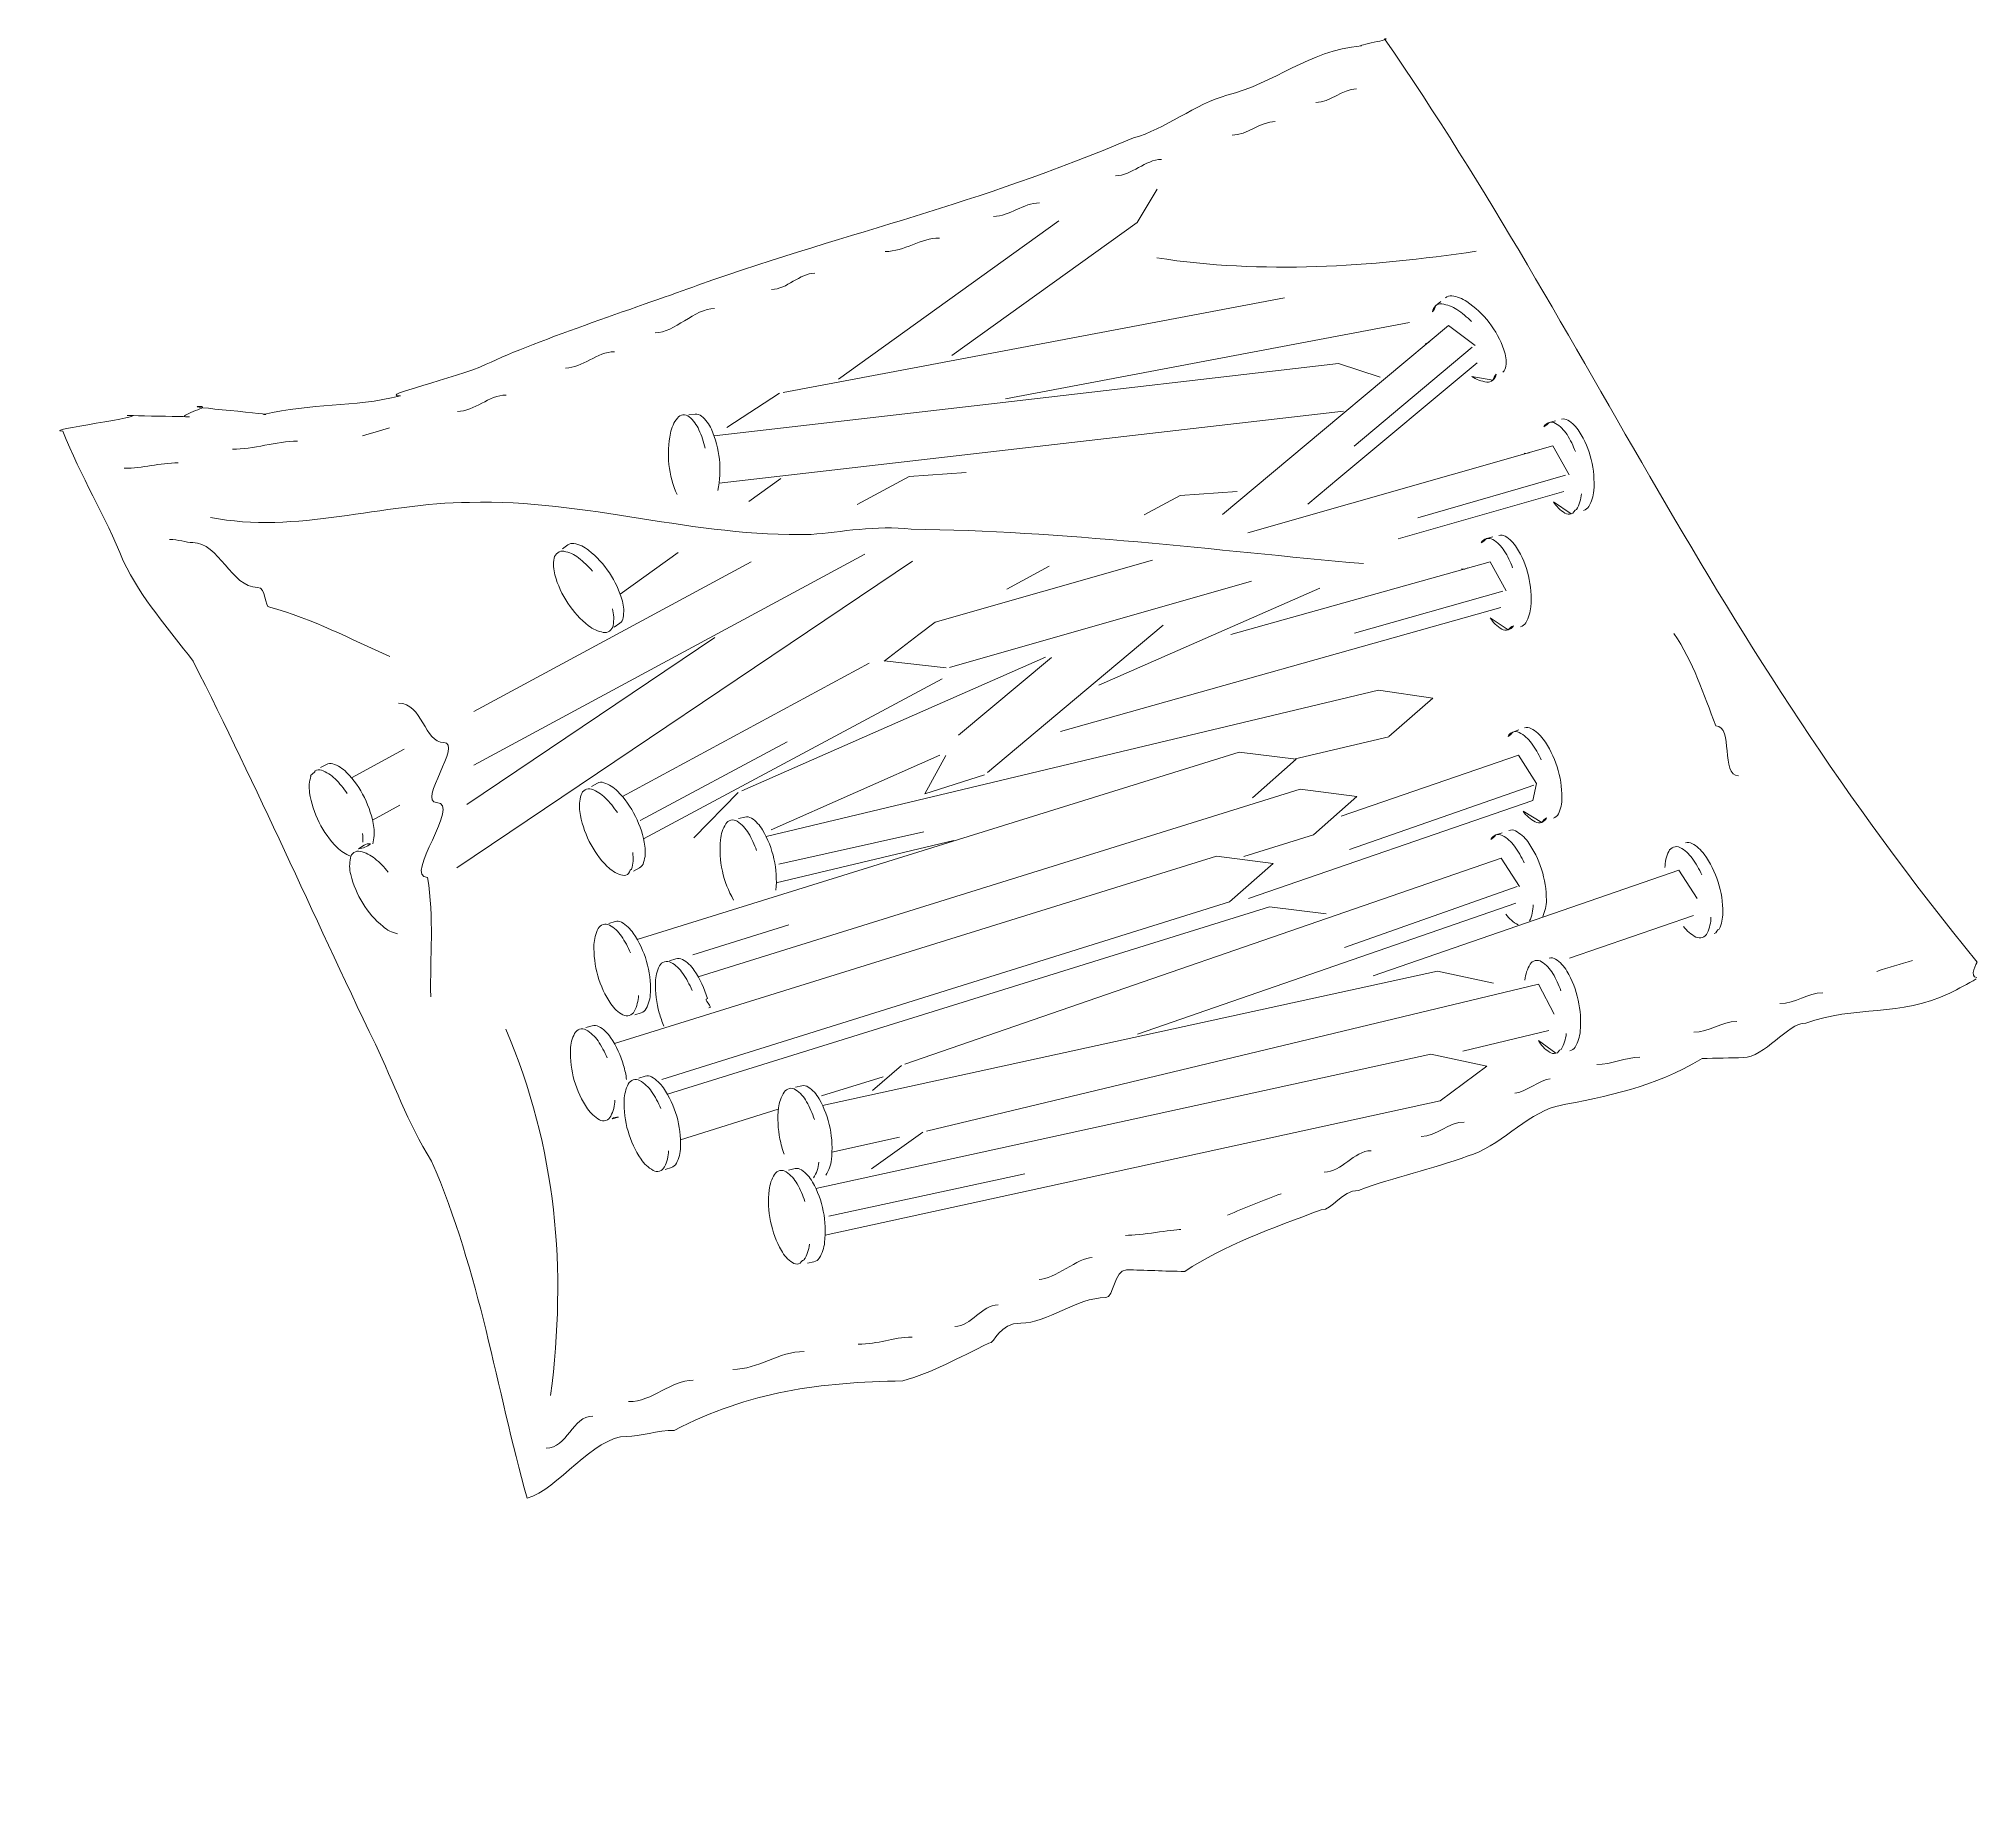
# Model space of a CAD drawing. Header units: metres. Extents: x -27.1 to 47.9, y -10.7 to 6.6.
# Drawn here: x 13.89 to 15.092, y 2.296 to 3.384 of the extents above; entities that cross this region are included whole.
import ezdxf

# ---------------------------------------------------------------- set-up
doc = ezdxf.new("R2010")
doc.units = ezdxf.units.M
doc.header["$MEASUREMENT"] = 0
doc.layers.add('PDF_Working_Num_Penna__7_Num_Penna__7_Num_Penna__7_Num_Penna__7_Num_Penna__7_Num_Penna__7', color=7, linetype='Continuous', lineweight=18)
doc.styles.add('GENERATED_STYLE_1', font='Arial')

msp = doc.modelspace()

# ---------------------------------------------------------------- linework, layer by layer
at = {"layer": 'PDF_Working_Num_Penna__7_Num_Penna__7_Num_Penna__7_Num_Penna__7_Num_Penna__7_Num_Penna__7', "color": 7, "linetype": 'Continuous', "lineweight": 18, "flags": 128}
for points in [[(14.5837, 3.2907), (14.5713, 3.27)], [(14.3861, 3.1728), (14.5227, 3.271)], [(14.4564, 3.1875), (14.5713, 3.27)], [(14.432, 3.1798), (14.6626, 3.2234)], [(14.4897, 3.1606), (14.7402, 3.208)], [(14.6862, 3.1409), (14.7643, 3.2061)], [(14.7643, 3.2061), (14.7808, 3.1938)], [(14.7059, 3.1313), (14.7789, 3.1927)], [(14.3518, 3.1646), (14.432, 3.1798)], [(14.4755, 3.1569), (14.6962, 3.1825)], [(14.6962, 3.1825), (14.722, 3.1742)], [(14.6964, 3.1114), (14.7821, 3.1831)], [(14.3496, 3.1642), (14.3168, 3.143)], [(14.309, 3.1377), (14.4755, 3.1569)], [(14.3121, 3.1083), (14.6993, 3.1531)], [(14.6241, 3.0889), (14.6862, 3.1409)], [(14.6398, 3.0776), (14.829, 3.1315)], [(14.829, 3.1315), (14.8391, 3.1135)], [(14.4299, 3.1125), (14.4653, 3.115)], [(14.7453, 3.0869), (14.8369, 3.1134)], [(14.3306, 3.097), (14.3503, 3.1112)], [(14.3976, 3.0951), (14.4299, 3.1125)], [(14.5757, 3.0888), (14.5979, 3.1008)], [(14.5979, 3.1008), (14.6333, 3.1033)], [(14.6771, 3.0953), (14.6964, 3.1114)], [(14.733, 3.0738), (14.8359, 3.1033)], [(14.2507, 3.0396), (14.2866, 3.0654)], [(14.1495, 2.8698), (14.4319, 3.06)], [(14.1601, 2.9336), (14.4025, 3.0644)], [(14.1601, 2.9668), (14.3319, 3.0596)], [(14.5808, 3.0607), (14.446, 3.0223), (14.4359, 3.0146)], [(14.4904, 3.0427), (14.5167, 3.057)], [(14.6293, 3.0146), (14.7901, 3.0596)], [(14.7901, 3.0596), (14.8001, 3.0416)], [(14.455, 2.9941), (14.6421, 3.0477)], [(14.5475, 2.9831), (14.6846, 3.0434)], [(14.7061, 3.0154), (14.7979, 3.0414)], [(14.5237, 2.9545), (14.7968, 3.0313)], [(14.5453, 2.9851), (14.5875, 3.0204)], [(14.1557, 2.9092), (14.3094, 3.0127)], [(14.4359, 3.0146), (14.4144, 2.9981)], [(14.2522, 2.9141), (14.4051, 2.9967)], [(14.3262, 2.9176), (14.5145, 3.0006)], [(14.4144, 2.9982), (14.4529, 2.994)], [(14.4606, 2.9522), (14.5182, 3.0003)], [(14.2652, 2.8878), (14.4503, 2.9871)], [(14.4784, 2.9291), (14.5453, 2.9851)], [(14.3412, 2.8894), (14.7209, 2.98)], [(14.7209, 2.98), (14.7545, 2.9751)], [(14.7545, 2.9751), (14.7274, 2.9513)], [(14.2631, 2.8992), (14.3543, 2.9481)], [(14.6684, 2.9372), (14.7273, 2.9512)], [(14.0841, 2.9258), (14.1169, 2.9435)], [(14.2613, 2.8255), (14.6346, 2.9417)], [(14.3444, 2.8935), (14.449, 2.9397)], [(14.4527, 2.9395), (14.4397, 2.9158)], [(14.6346, 2.9417), (14.6698, 2.9372)], [(14.6698, 2.9372), (14.6427, 2.9134)], [(14.6978, 2.9019), (14.8076, 2.9398)], [(14.8076, 2.9398), (14.8189, 2.9222), (14.8165, 2.9117)], [(14.4397, 2.9158), (14.4766, 2.9276)], [(14.7029, 2.8813), (14.8173, 2.9211)], [(14.0972, 2.8995), (14.1141, 2.9087)], [(14.324, 2.9167), (14.2965, 2.8885)], [(14.2991, 2.8024), (14.6723, 2.9186)], [(14.6404, 2.8508), (14.8165, 2.9117)], [(14.6723, 2.9186), (14.7075, 2.9141)], [(14.7075, 2.9141), (14.6805, 2.8903)], [(14.3475, 2.8606), (14.4577, 2.8869)], [(14.3491, 2.8721), (14.439, 2.8923)], [(14.6374, 2.8769), (14.6805, 2.8903)], [(14.2472, 2.7609), (14.6204, 2.8771)], [(14.4273, 2.7481), (14.797, 2.8759)], [(14.6204, 2.8771), (14.6556, 2.8726)], [(14.6556, 2.8726), (14.6285, 2.8488)], [(14.797, 2.8759), (14.8084, 2.8583)], [(14.7176, 2.8029), (14.9072, 2.8684)], [(14.9072, 2.8684), (14.9185, 2.8508)], [(14.2765, 2.7387), (14.6285, 2.8488)], [(14.6999, 2.8206), (14.8069, 2.8583)], [(14.28, 2.7296), (14.6533, 2.8458)], [(14.5715, 2.7668), (14.806, 2.8479)], [(14.6533, 2.8458), (14.6885, 2.8413)], [(14.8393, 2.8138), (14.9161, 2.8404)], [(14.2958, 2.8159), (14.3553, 2.8345)], [(14.3762, 2.7225), (14.7575, 2.8058)], [(14.7575, 2.8058), (14.7922, 2.7983)], [(14.4406, 2.7066), (14.8202, 2.7978)], [(14.8202, 2.7978), (14.8299, 2.7792)], [(14.7731, 2.7562), (14.8266, 2.769)], [(14.372, 2.6711), (14.7533, 2.7544)], [(14.7533, 2.7544), (14.788, 2.7469)], [(14.3756, 2.7285), (14.4138, 2.7404)], [(14.4251, 2.7473), (14.4071, 2.7319)], [(14.788, 2.7469), (14.7592, 2.7255)], [(14.2882, 2.7013), (14.3488, 2.7202)], [(14.3779, 2.6422), (14.7592, 2.7255)], [(14.4384, 2.7061), (14.4066, 2.6833)], [(14.382, 2.6936), (14.424, 2.7028)], [(14.3802, 2.6539), (14.5017, 2.6801)]]:
    msp.add_lwpolyline(points, dxfattribs=at)
for points in [[(14.7785, 3.2086, 0.050353), (14.7695, 3.2161, 0.119623), (14.7601, 3.2195, 0.203197), (14.7563, 3.2184), (14.7595, 3.221)], [(14.798, 3.1773, 0.195819), (14.7999, 3.1809, 0.111646), (14.7987, 3.1911, 0.079076), (14.7895, 3.208, 0.081039), (14.7756, 3.221, 0.120053), (14.7663, 3.2245, 0.204445), (14.7625, 3.2233)], [(14.3034, 3.1301, 0.048887), (14.2996, 3.1415, 0.115802), (14.2935, 3.1496, 0.427108), (14.2862, 3.1488, 0.113194), (14.2819, 3.1394, 0.077173), (14.281, 3.12, 0.078211), (14.286, 3.1013)], [(14.2933, 3.1507), (14.2973, 3.1512, -0.205194), (14.3012, 3.15, -0.116006), (14.3073, 3.1419, -0.078138), (14.3123, 3.1232, -0.07717), (14.3113, 3.1038)], [(14.843, 3.128, 0.050939), (14.8378, 3.1385, 0.119106), (14.8306, 3.1455, 0.20303), (14.8267, 3.146), (14.8307, 3.1471)], [(14.8481, 3.0914, 0.191807), (14.8513, 3.094, 0.110087), (14.8544, 3.1038, 0.078816), (14.8528, 3.123, 0.080784), (14.8454, 3.1405, 0.120634), (14.8383, 3.1475, 0.207756), (14.8343, 3.148)], [(14.2335, 3.0539, 0.050071), (14.2249, 3.0621, 0.119832), (14.2159, 3.0662, 0.207099), (14.212, 3.0653, 0.198069), (14.2098, 3.0619, 0.112097), (14.2103, 3.0515, 0.078642), (14.2183, 3.034, 0.081191), (14.2312, 3.02, 0.121058), (14.2403, 3.0159, 0.206018), (14.2442, 3.0167, 0.196334), (14.2464, 3.0202, 0.112269), (14.2459, 3.0305)], [(14.2149, 3.0677), (14.2182, 3.0701, -0.208336), (14.2221, 3.071, -0.119708), (14.2312, 3.0668, -0.079407), (14.2441, 3.0528, -0.078576), (14.2521, 3.0353, -0.111316), (14.2526, 3.025, -0.197696), (14.2505, 3.0215), (14.2471, 3.0191)], [(14.804, 3.056, 0.049528), (14.7989, 3.0665, 0.119989), (14.7918, 3.0735, 0.206085), (14.7878, 3.074), (14.7918, 3.0751)], [(14.809, 3.0194, 0.193826), (14.8122, 3.0219, 0.11172), (14.8153, 3.0318, 0.079171), (14.8139, 3.051, 0.080871), (14.8065, 3.0685, 0.120575), (14.7994, 3.0755, 0.207487), (14.7955, 3.076)], [(14.8293, 2.9006, 0.201986), (14.8324, 2.9033, 0.113006), (14.8346, 2.9133, 0.077866), (14.8317, 2.9325, 0.079768), (14.823, 2.9497, 0.118302), (14.8154, 2.9563, 0.204496), (14.8115, 2.9566)], [(14.8217, 2.9369, 0.049134), (14.8158, 2.9472, 0.118447), (14.8081, 2.9538, 0.209439), (14.8042, 2.9541), (14.808, 2.9555)], [(14.0649, 2.9321), (14.0686, 2.934, -0.210929), (14.0725, 2.9344, -0.119473), (14.0811, 2.9291, -0.080133), (14.0922, 2.9135, -0.078753), (14.098, 2.895, -0.111518), (14.0973, 2.8848)], [(14.059, 2.9268, 0.111511), (14.0582, 2.9165, 0.078158), (14.0641, 2.8981, 0.079725), (14.0752, 2.8825, 0.119041), (14.0837, 2.8772)], [(14.0815, 2.9159, 0.049146), (14.074, 2.9251, 0.116568), (14.0655, 2.9304, 0.206618), (14.0615, 2.93)], [(14.233, 2.9204), (14.2366, 2.9223, -0.208655), (14.2406, 2.9227, -0.119354), (14.2491, 2.9174, -0.079997), (14.2602, 2.9018, -0.077962), (14.2661, 2.8834, -0.111551), (14.2653, 2.8731, -0.195832), (14.2628, 2.8699), (14.2591, 2.8679)], [(14.249, 2.9041, 0.050401), (14.2415, 2.9133, 0.119001), (14.233, 2.9186, 0.204435), (14.229, 2.9183, 0.193753), (14.2265, 2.9151, 0.112344), (14.2257, 2.9048, 0.078111), (14.2316, 2.8863, 0.079794), (14.2427, 2.8708, 0.118164), (14.2512, 2.8655, 0.208859), (14.2552, 2.8658)], [(14.3353, 2.8806, 0.048607), (14.3303, 2.8914, 0.116991), (14.3233, 2.8988, 0.42661), (14.3162, 2.8971, 0.112216), (14.3129, 2.8873, 0.076839), (14.3141, 2.8679, 0.078354), (14.3211, 2.8499)], [(14.3242, 2.9005), (14.3281, 2.9014, -0.20613), (14.3321, 2.9007, -0.116738), (14.339, 2.8934, -0.078117), (14.3461, 2.8754, -0.077823), (14.3473, 2.856)], [(14.8112, 2.873, 0.048901), (14.8052, 2.8833, 0.11729), (14.7976, 2.89, 0.207175), (14.7936, 2.8903), (14.7975, 2.8916)], [(14.8227, 2.8398, 0.112652), (14.825, 2.8498, 0.077214), (14.822, 2.869, 0.07864), (14.8134, 2.8862, 0.116476), (14.8058, 2.8928, 0.205005), (14.8018, 2.8931)], [(14.9321, 2.8319, 0.112685), (14.9344, 2.842, 0.077237), (14.9315, 2.8611, 0.07864), (14.9228, 2.8783, 0.116811), (14.9152, 2.885, 0.207106), (14.9112, 2.8853)], [(14.1069, 2.8673, 0.049707), (14.0986, 2.8757, 0.118329), (14.0896, 2.8801, 0.208918), (14.0857, 2.8794, 0.197833), (14.0835, 2.876, 0.110776), (14.0837, 2.8657, 0.078295), (14.0912, 2.8479, 0.080391), (14.1037, 2.8335, 0.118666), (14.1126, 2.829)], [(14.9214, 2.8655, 0.048835), (14.9154, 2.8758, 0.117441), (14.9078, 2.8825, 0.425402), (14.9009, 2.8801, 0.11118), (14.8985, 2.87)], [(14.2437, 2.8354), (14.2476, 2.8366, -0.205939), (14.2515, 2.8362, -0.118128), (14.2589, 2.8293, -0.078364), (14.2671, 2.8119, -0.077144), (14.2695, 2.7926, -0.112015), (14.2669, 2.7826, -0.199333), (14.2638, 2.78), (14.2599, 2.7788)], [(14.9101, 2.8336, 0.117729), (14.9177, 2.827, 0.426808), (14.9247, 2.8294, 0.111146), (14.927, 2.8394)], [(14.2572, 2.8171, 0.048527), (14.2515, 2.8276, 0.117249), (14.2441, 2.8344, 0.425006), (14.2371, 2.8322, 0.112141), (14.2345, 2.8223, 0.077059), (14.2369, 2.803, 0.078887), (14.245, 2.7855, 0.117604), (14.2524, 2.7787, 0.425088), (14.2595, 2.7809, 0.112811), (14.2621, 2.7908)], [(14.2814, 2.8123), (14.2853, 2.8135, -0.203434), (14.2893, 2.8131, -0.117278), (14.2967, 2.8063, -0.078668), (14.3048, 2.7888)], [(14.834, 2.7936, 0.047343), (14.829, 2.8044, 0.116047), (14.822, 2.8117, 0.426665), (14.8149, 2.8101, 0.11225), (14.8117, 2.8003)], [(14.8396, 2.7564, 0.202112), (14.8428, 2.7588, 0.113127), (14.846, 2.7686, 0.077371), (14.8447, 2.7879, 0.078776), (14.8377, 2.8059, 0.116524), (14.8307, 2.8133, 0.207574), (14.8268, 2.8139)], [(14.2953, 2.7939, 0.049064), (14.2896, 2.8044, 0.117753), (14.2822, 2.8113, 0.208637), (14.2782, 2.8117, 0.199583), (14.2751, 2.8091, 0.112141), (14.2726, 2.7991, 0.077053), (14.275, 2.7799, 0.035693), (14.2779, 2.7718)], [(14.2426, 2.7521, 0.049064), (14.237, 2.7626, 0.117753), (14.2295, 2.7694, 0.208637), (14.2256, 2.7699, 0.198161), (14.2225, 2.7672, 0.112141), (14.2199, 2.7573, 0.077053), (14.2223, 2.738, 0.078744), (14.2305, 2.7205, 0.11798), (14.2379, 2.7137, 0.424598), (14.2449, 2.7159, 0.112965), (14.2475, 2.7259)], [(14.2295, 2.7708), (14.2334, 2.772, -0.202014), (14.2374, 2.7716, -0.117101), (14.2448, 2.7647, -0.078686), (14.2529, 2.7473, -0.035028), (14.2547, 2.7387)], [(14.2624, 2.7395), (14.2663, 2.7407, -0.208178), (14.2702, 2.7403, -0.117656), (14.2776, 2.7334, -0.078221), (14.2858, 2.7159, -0.07711), (14.2882, 2.6967, -0.112015), (14.2856, 2.6867, -0.200181), (14.2825, 2.6841), (14.2786, 2.6829)], [(14.2759, 2.7207, 0.048549), (14.2702, 2.7312, 0.117477), (14.2628, 2.738, 0.21007), (14.2589, 2.7385, 0.19667), (14.2558, 2.7358, 0.112125), (14.2532, 2.7259, 0.077001), (14.2556, 2.7066, 0.078247), (14.2637, 2.6892, 0.117555), (14.2712, 2.6823, 0.424023), (14.2782, 2.6845, 0.11242), (14.2808, 2.6945)], [(14.3712, 2.7139, 0.048613), (14.3663, 2.7249, 0.115411), (14.3595, 2.7323, 0.42875), (14.3524, 2.7308, 0.113456), (14.3489, 2.7211, 0.077128), (14.3498, 2.7017, 0.03885), (14.3524, 2.6923)], [(14.3594, 2.7339), (14.3634, 2.7348, -0.206982), (14.3673, 2.734, -0.116871), (14.3741, 2.7266, -0.078292), (14.3809, 2.7084, -0.077205), (14.3817, 2.689, -0.112964), (14.3783, 2.6793)], [(14.3653, 2.663, 0.04713), (14.3605, 2.6739, 0.115024), (14.3537, 2.6814, 0.428226), (14.3465, 2.6798, 0.114074), (14.3431, 2.6701, 0.077677), (14.344, 2.6507, 0.078573), (14.3507, 2.6326, 0.116557), (14.3575, 2.6251, 0.203195), (14.3614, 2.6243)], [(14.3552, 2.6825), (14.3592, 2.6834, -0.208578), (14.3631, 2.6826, -0.11622), (14.37, 2.6751, -0.078227), (14.3767, 2.657, -0.07767), (14.3775, 2.6376, -0.113393), (14.3742, 2.6279, -0.205058), (14.3709, 2.6256), (14.3669, 2.6247)]]:
    msp.add_lwpolyline(points, format="xyb", dxfattribs=at)
for points in [[(14.7563, 3.2184, 0.194647), (14.7544, 3.2147, 0.11247)], [(14.7787, 3.1746, 0.118817), (14.788, 3.1711, 0.202122), (14.7918, 3.1723)], [(14.7918, 3.1723, 0.193821), (14.7938, 3.1759, 0.110849)], [(14.8267, 3.146, 0.196187), (14.8234, 3.1434, 0.11168)], [(14.8293, 3.0969, 0.118005), (14.8365, 3.0899, 0.203641), (14.8404, 3.0894)], [(14.7878, 3.074, 0.195163), (14.7846, 3.0715, 0.111984)], [(14.7902, 3.0249, 0.118083), (14.7973, 3.0179, 0.202929), (14.8013, 3.0174)], [(14.8013, 3.0174, 0.194723), (14.8045, 3.02, 0.110597)], [(14.8042, 2.9541, 0.20148), (14.8012, 2.9514, 0.112189)], [(14.8105, 2.905, 0.116577), (14.8181, 2.8984, 0.207675), (14.8221, 2.8981)], [(14.8221, 2.8981, 0.200969), (14.8251, 2.9008, 0.112133)], [(14.0886, 2.8816), (14.092, 2.8839, -0.204627), (14.096, 2.8847, -0.119938)], [(14.7936, 2.8903, 0.199836), (14.7906, 2.8875, 0.11249)], [(14.82, 2.7629, 0.115294), (14.8269, 2.7556, 0.206583), (14.8309, 2.7549)], [(14.2458, 2.7142), (14.2497, 2.7154, 0.198921)]]:
    msp.add_lwpolyline(points, format="xyb", close=True, dxfattribs=at)
at = {"layer": 'PDF_Working_Num_Penna__7_Num_Penna__7_Num_Penna__7_Num_Penna__7_Num_Penna__7_Num_Penna__7', "color": 7, "linetype": 'Continuous', "lineweight": 18}
for centre, radius, start, end in [((14.7489, 3.2), 0.00522, 281.0877, 326.5748), ((14.0146, 3.4229), 0.2952, 284.9911, 288.3962), ((14.8124, 3.1321), 0.00521, 256.9766, 302.4786), ((14.8234, 3.1037), 0.0234, 330.0109, 355.4909), ((14.7735, 3.0603), 0.00522, 256.8573, 302.2629), ((14.0676, 2.8876), 0.0236, 355.8532, 8.4963), ((14.2353, 2.8758), 0.0235, 343.1312, 8.5748), ((14.8176, 2.8538), 0.0218, 215.5875, 242.3475), ((14.7935, 2.847), 0.0233, 334.4036, 0.0203), ((15.1581, 2.4181), 0.4083, 105.0611, 108.3176), ((14.9117, 3.1129), 0.36, 297.0058, 299.9717), ((14.8143, 2.7692), 0.0231, 329.0912, 354.8182), ((14.3511, 2.6898), 0.023, 327.9206, 353.798), ((14.893, 2.0388), 0.6706, 110.2756, 113.345), ((14.3453, 2.6389), 0.0229, 327.9791, 353.8654)]:
    msp.add_arc(centre, radius, start, end, dxfattribs=at)
for points in [[(14.7103, 3.3796), (14.6772, 3.3764), (14.6567, 3.3564), (14.6268, 3.3489)], [(14.7247, 3.3839), (14.7307, 3.3839), (14.7062, 3.3796), (14.7103, 3.3796)], [(14.7247, 3.3839), (14.854, 3.196), (14.9252, 3.0153), (15.0921, 2.8114)], [(14.6268, 3.3489), (14.608, 3.3438), (14.5879, 3.3276), (14.5691, 3.3225)], [(14.6821, 3.3444), (14.6909, 3.3444), (14.6985, 3.3528), (14.7073, 3.3528)], [(14.6301, 3.3242), (14.6395, 3.3242), (14.6475, 3.3326), (14.6569, 3.3326)], [(14.5691, 3.3225), (14.466, 3.2792), (14.401, 3.2669), (14.2988, 3.2311)], [(14.5579, 3.299), (14.568, 3.299), (14.5763, 3.3091), (14.5864, 3.3091)], [(14.4823, 3.2738), (14.4922, 3.2738), (14.5006, 3.2822), (14.5108, 3.2822)], [(14.4151, 3.252), (14.4269, 3.252), (14.437, 3.2604), (14.4487, 3.2604)], [(14.5835, 3.2481), (14.6492, 3.2379), (14.7155, 3.2425), (14.7814, 3.2522)], [(14.3446, 3.2285), (14.3542, 3.2285), (14.3619, 3.2386), (14.3714, 3.2386)], [(14.2988, 3.2311), (14.2684, 3.2199), (14.1985, 3.1969), (14.1677, 3.1821)], [(14.2724, 3.2016), (14.2844, 3.2016), (14.2969, 3.2167), (14.3093, 3.2167)], [(14.2169, 3.1798), (14.2275, 3.1798), (14.2364, 3.1899), (14.2472, 3.1899)], [(14.1677, 3.1821), (14.1485, 3.1732), (14.0997, 3.1625), (14.1146, 3.1625)], [(14.1146, 3.1625), (14.0846, 3.1551), (14.0596, 3.1583), (14.0297, 3.1509)], [(14.1498, 3.1529), (14.1604, 3.1529), (14.1694, 3.163), (14.18, 3.163)], [(13.9462, 3.1504), (13.9617, 3.1504), (13.8903, 3.1407), (13.9051, 3.1407)], [(13.9824, 3.1495), (13.9932, 3.1495), (13.9358, 3.1504), (13.9462, 3.1504)], [(13.9904, 3.156), (13.9979, 3.156), (13.974, 3.1495), (13.9824, 3.1495)], [(14.0297, 3.1509), (14.0411, 3.1509), (13.976, 3.156), (13.9904, 3.156)], [(13.9426, 3.0603), (13.9315, 3.0881), (13.9163, 3.1128), (13.9051, 3.1407)], [(14.0104, 3.1294), (14.023, 3.1294), (14.0378, 3.1344), (14.0507, 3.1344)], [(13.9432, 3.1176), (13.9548, 3.1176), (13.9651, 3.121), (13.9768, 3.121)], [(13.9967, 3.0872), (14.0498, 3.0765), (14.1029, 3.0961), (14.1574, 3.0965)], [(14.1574, 3.0965), (14.2302, 3.0984), (14.2963, 3.0747), (14.3691, 3.0766)], [(14.8404, 3.0894), (14.8418, 3.0894), (14.8422, 3.092), (14.8437, 3.092)], [(14.3691, 3.0766), (14.3874, 3.078), (14.4097, 3.0826), (14.4312, 3.0798)], [(14.4312, 3.0798), (14.5254, 3.0789), (14.6183, 3.0668), (14.7116, 3.0585)], [(13.9714, 3.0735), (13.9768, 3.0735), (13.9816, 3.0716), (13.9857, 3.0716)], [(13.9857, 3.0716), (14.002, 3.0716), (14.0096, 3.0438), (14.0259, 3.0438)], [(13.986, 2.998), (13.9703, 3.0189), (13.9542, 3.0361), (13.9426, 3.0603)], [(14.0259, 3.0438), (14.0317, 3.0438), (14.0299, 3.0315), (14.0335, 3.0315)], [(14.0335, 3.0315), (14.0599, 3.0243), (14.0838, 3.0117), (14.1079, 3.001)], [(14.904, 3.0152), (14.9161, 2.9977), (14.9225, 2.9776), (14.93, 2.9579)], [(14.099, 2.7605), (14.0583, 2.8451), (14.027, 2.9171), (13.986, 2.998)], [(14.1134, 2.972), (14.128, 2.972), (14.1295, 2.9476), (14.1414, 2.9476)], [(14.93, 2.9579), (14.9413, 2.9579), (14.9327, 2.9269), (14.9442, 2.9269)], [(14.1414, 2.9476), (14.1532, 2.9476), (14.1251, 2.9104), (14.1369, 2.9104)], [(14.0615, 2.93), (14.0629, 2.93), (14.0575, 2.9268), (14.059, 2.9268)], [(14.1369, 2.9104), (14.1528, 2.9104), (14.1159, 2.8639), (14.1313, 2.8639)], [(14.1313, 2.8639), (14.1356, 2.8388), (14.1327, 2.8146), (14.1333, 2.79)], [(14.2552, 2.8658), (14.2566, 2.8658), (14.2563, 2.869), (14.2577, 2.869)], [(14.9291, 2.8292), (14.9305, 2.8292), (14.9307, 2.8319), (14.9321, 2.8319)], [(15.0921, 2.8114), (15.0921, 2.8114), (15.0867, 2.8019), (15.0919, 2.8019)], [(14.3058, 2.783), (14.309, 2.783), (14.3016, 2.7888), (14.3048, 2.7888)], [(14.9697, 2.7857), (14.9795, 2.7857), (14.987, 2.7924), (14.9964, 2.7924)], [(14.9858, 2.7736), (15.0162, 2.7847), (15.0443, 2.7773), (15.0752, 2.7922)], [(14.2076, 2.5428), (14.2178, 2.621), (14.2113, 2.6958), (14.1799, 2.7698)], [(14.9164, 2.7679), (14.9256, 2.7679), (14.934, 2.7746), (14.943, 2.7746)], [(14.947, 2.7522), (14.9601, 2.7522), (14.9744, 2.7736), (14.9858, 2.7736)], [(14.1338, 2.688), (14.1186, 2.7126), (14.1106, 2.7363), (14.099, 2.7605)], [(14.8309, 2.7549), (14.8323, 2.7549), (14.8327, 2.7573), (14.8341, 2.7573)], [(14.8563, 2.7479), (14.8653, 2.7479), (14.874, 2.7524), (14.883, 2.7524)], [(14.8309, 2.722), (14.8644, 2.7289), (14.8903, 2.7331), (14.9215, 2.7517)], [(14.9215, 2.7517), (14.9296, 2.7517), (14.9398, 2.7522), (14.947, 2.7522)], [(14.8054, 2.7302), (14.8114, 2.7302), (14.8214, 2.739), (14.8274, 2.739)], [(14.7764, 2.6913), (14.7952, 2.6964), (14.8121, 2.7168), (14.8309, 2.722)], [(14.7474, 2.7034), (14.7569, 2.7034), (14.7646, 2.7123), (14.7741, 2.7123)], [(14.6873, 2.6812), (14.698, 2.6812), (14.7057, 2.6945), (14.7163, 2.6945)], [(14.1931, 2.479), (14.1738, 2.5476), (14.1641, 2.6182), (14.1338, 2.688)], [(14.7085, 2.6699), (14.7313, 2.6783), (14.7536, 2.6829), (14.7764, 2.6913)], [(14.6853, 2.6578), (14.6925, 2.6578), (14.6982, 2.6699), (14.7085, 2.6699)], [(14.6009, 2.6197), (14.6246, 2.6355), (14.6549, 2.6466), (14.6853, 2.6578)], [(14.5641, 2.642), (14.573, 2.642), (14.5932, 2.6456), (14.5984, 2.6456)], [(14.3614, 2.6243), (14.3628, 2.6243), (14.3633, 2.6267), (14.3647, 2.6267)], [(14.5105, 2.6146), (14.5193, 2.6146), (14.5352, 2.6283), (14.5434, 2.6283)], [(14.5518, 2.6034), (14.557, 2.6034), (14.5567, 2.6206), (14.5647, 2.6206)], [(14.5647, 2.6206), (14.5761, 2.6206), (14.5878, 2.6197), (14.6009, 2.6197)], [(14.4583, 2.5856), (14.4685, 2.5856), (14.475, 2.5989), (14.485, 2.5989)], [(14.4991, 2.5876), (14.5156, 2.5876), (14.5336, 2.6034), (14.5518, 2.6034)], [(14.4794, 2.5751), (14.483, 2.5751), (14.4858, 2.5876), (14.4991, 2.5876)], [(14.3983, 2.5745), (14.4112, 2.5745), (14.4192, 2.5789), (14.4317, 2.5789)], [(14.4259, 2.5518), (14.4446, 2.5569), (14.4602, 2.5662), (14.4794, 2.5751)], [(14.3205, 2.5589), (14.3366, 2.5589), (14.349, 2.57), (14.3649, 2.57)], [(14.256, 2.5389), (14.2709, 2.5389), (14.2822, 2.5522), (14.296, 2.5522)], [(14.2843, 2.5211), (14.3307, 2.5453), (14.375, 2.5509), (14.4259, 2.5518)], [(14.2049, 2.51), (14.2178, 2.51), (14.2213, 2.53), (14.2338, 2.53)], [(14.1931, 2.479), (14.2118, 2.4841), (14.2341, 2.5174), (14.2548, 2.5174)], [(14.2548, 2.5174), (14.2629, 2.5174), (14.274, 2.5211), (14.2843, 2.5211)]]:
    msp.add_open_spline(points, degree=3, dxfattribs=at)

# ---------------------------------------------------------------- texts
at = {"layer": 'PDF_Working_Num_Penna__7_Num_Penna__7_Num_Penna__7_Num_Penna__7_Num_Penna__7_Num_Penna__7', "color": 7, "linetype": 'Continuous', "lineweight": 18, "insert": (14.7689, 2.4652), "char_height": 0.00000321, "attachment_point": 7, "rotation": 90, "style": 'GENERATED_STYLE_1'}
msp.add_mtext('\\A1;{\\pql;\\fArial|b0|i0|c0|p34;101221}', dxfattribs=at)
at = {"layer": 'PDF_Working_Num_Penna__7_Num_Penna__7_Num_Penna__7_Num_Penna__7_Num_Penna__7_Num_Penna__7', "color": 7, "linetype": 'Continuous', "lineweight": 18, "insert": (14.3885, 2.2961), "char_height": 0.0000077, "attachment_point": 7, "style": 'GENERATED_STYLE_1'}
msp.add_mtext('\\A1;{\\pql;\\fArial|b0|i0|c0|p34;1x}', dxfattribs=at)

doc.saveas('drawing.dxf')
